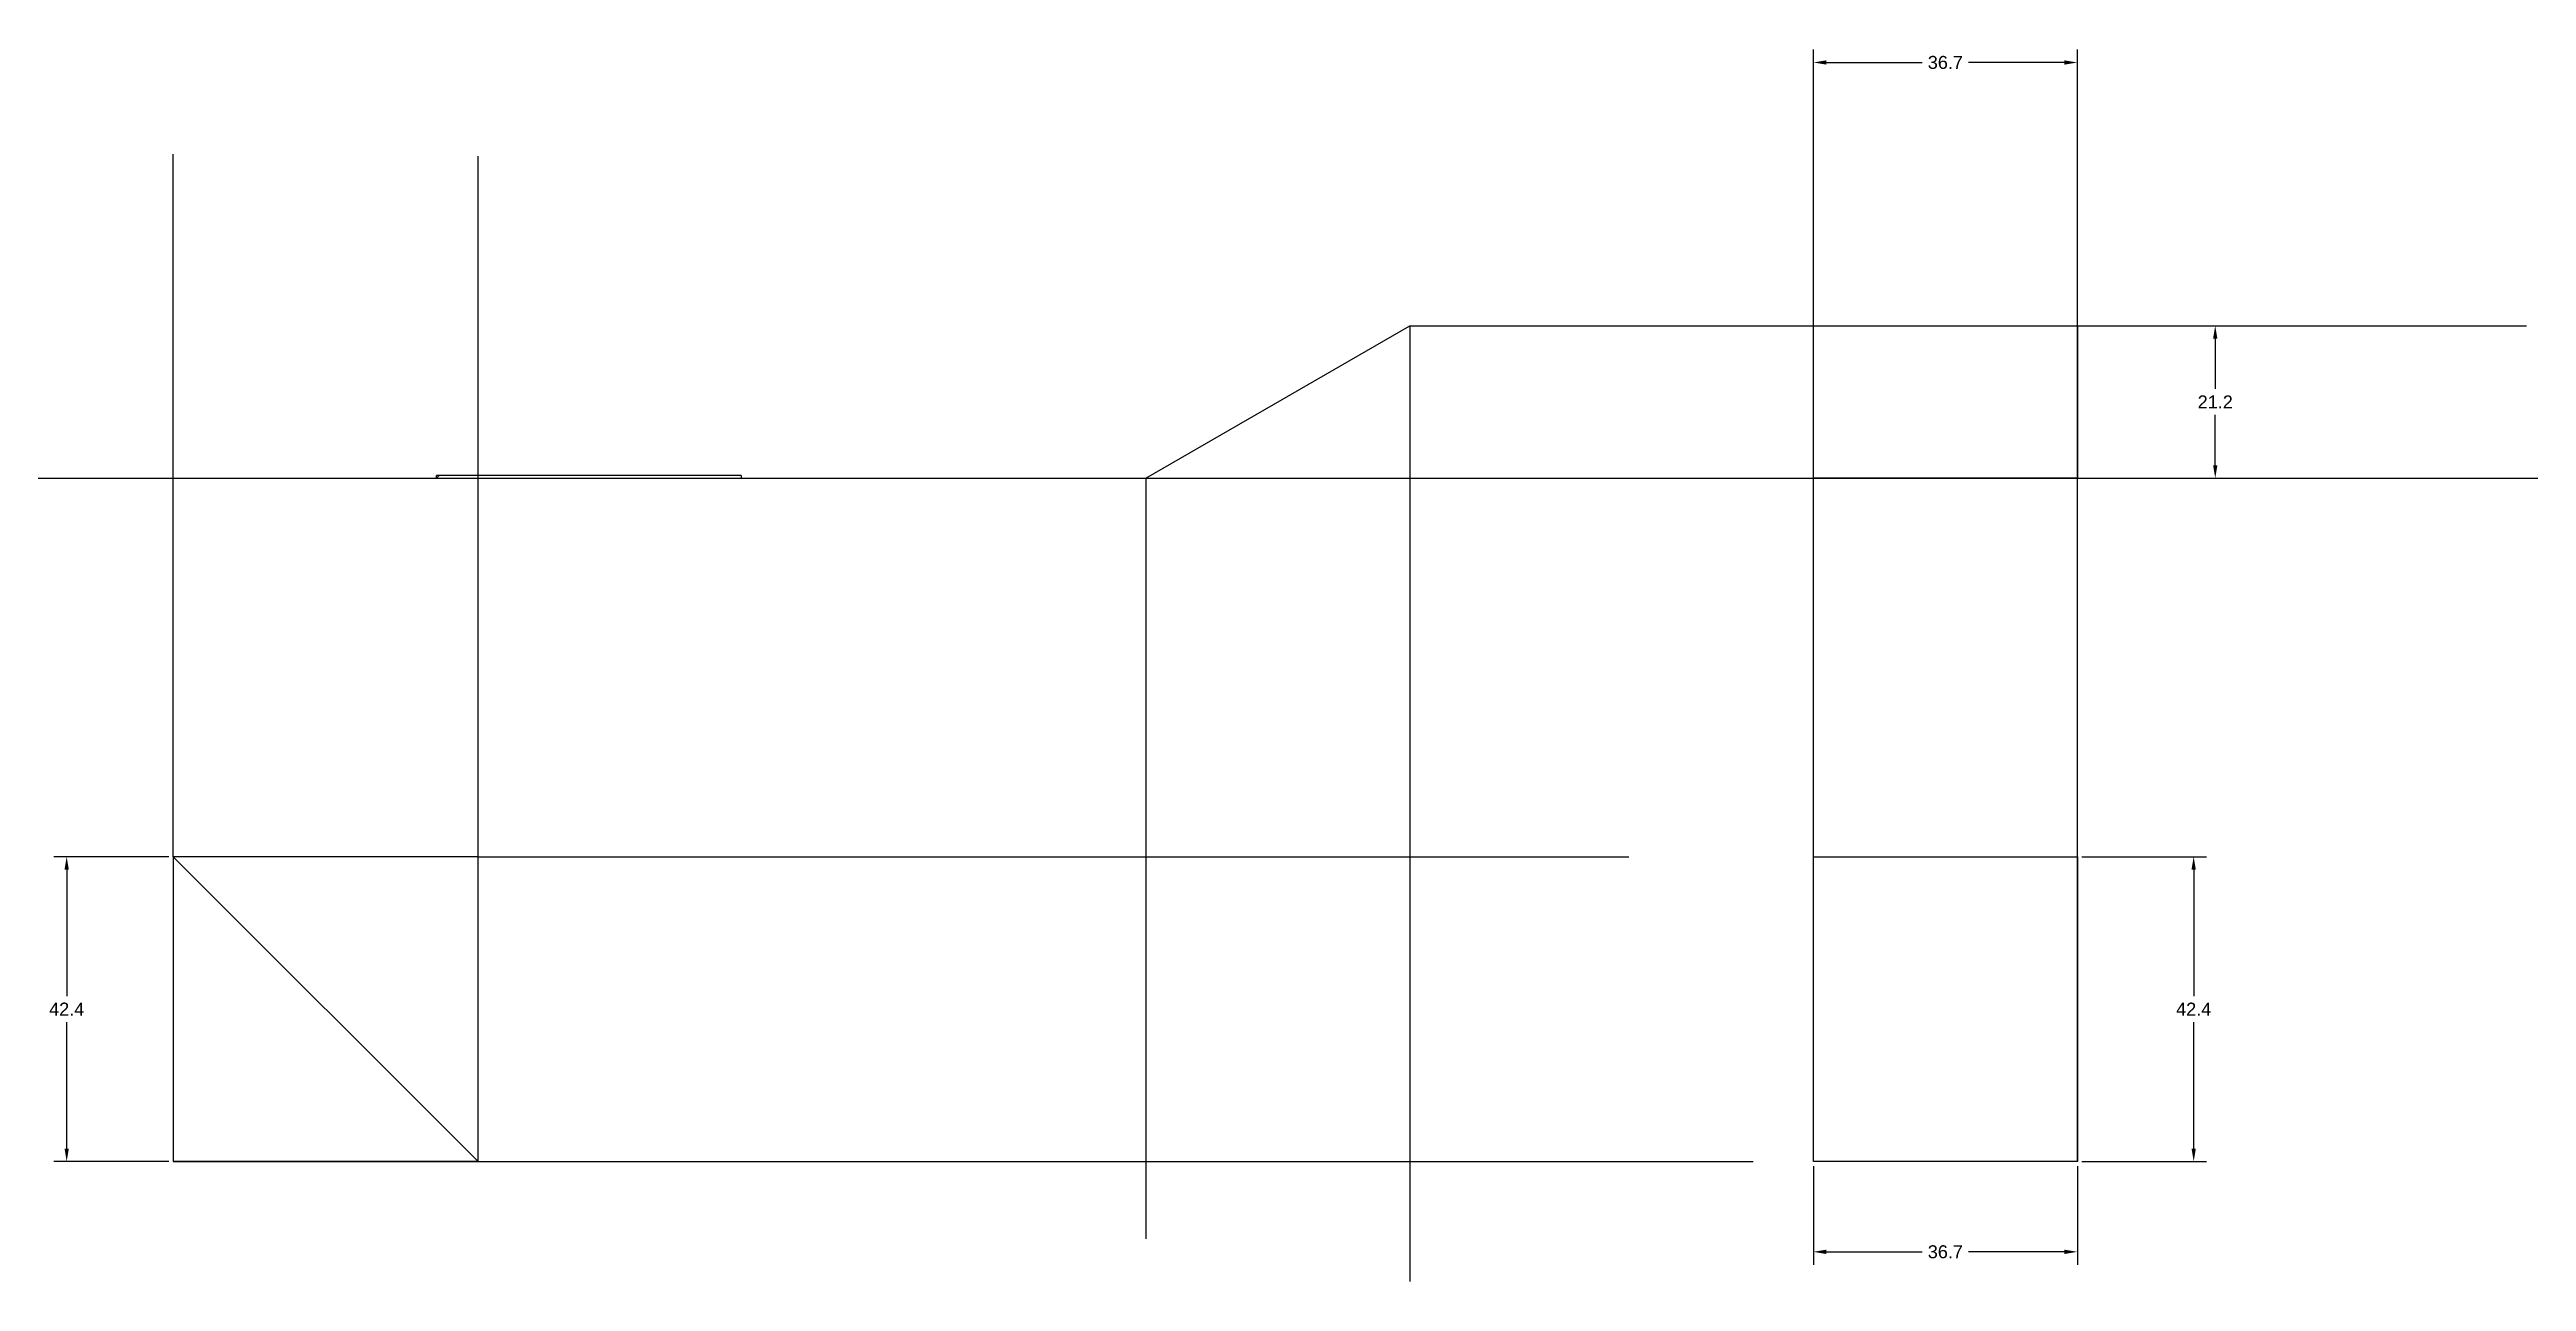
# Model space of a CAD drawing. Header units: millimetres. Extents: x 186 to 71940, y -203 to 575.
# Drawn here: x 8257.4 to 8602.1, y 136.9 to 308.3 of the extents above; entities that cross this region are included whole.
import ezdxf

# ---------------------------------------------------------------- set-up
doc = ezdxf.new("R2010")
doc.units = ezdxf.units.MM
doc.header["$MEASUREMENT"] = 0
doc.styles.get("Standard").update_dxf_attribs({"font": 'arial.ttf'})
doc.dimstyles.get("Standard").update_dxf_attribs({"dimscale": 10, "dimtxt": 0.18, "dimasz": 0.18, "dimexe": 0.18, "dimexo": 0.0625, "dimgap": 0.09, "dimtad": 0, "dimtih": 1, "dimtoh": 1, "dimdec": 1, "dimzin": 0, "dimdsep": 46, "dimtxsty": 'Standard', "dimcen": 0.09, "dimadec": 0, "dimazin": 0, "dimtfac": 1, "dimtdec": 1, "dimtofl": 0, "dimtmove": 0, "dimatfit": 3, "dimfxl": 1, "dimtolj": 1, "dimtzin": 0, "dimarcsym": 0})

msp = doc.modelspace()

# ---------------------------------------------------------------- blocks, each defined once
blk = doc.blocks.new('*D83')
at = {"color": 0, "lineweight": -2, "transparency": 16777216}
for p, q in [((8273.95, 196.03), (8257.95, 196.03)), ((8259.75, 194.23), (8259.75, 176.62)), ((8259.75, 155.41), (8259.75, 173.02)), ((8273.95, 153.61), (8257.95, 153.61))]:
    blk.add_line(p, q, dxfattribs=at)
at = {"color": 0, "transparency": 16777216}
for points in [[(8259.45, 194.23), (8260.05, 194.23), (8259.75, 196.03)], [(8259.45, 155.41), (8260.05, 155.41), (8259.75, 153.61)]]:
    blk.add_solid(points, dxfattribs=at)
at = {"layer": 'Defpoints', "color": 0, "transparency": 16777216}
for p in [(8274.57, 196.03), (8259.75, 153.61), (8274.57, 153.61)]:
    blk.add_point(p, dxfattribs=at)
at = {"color": 0, "transparency": 16777216, "insert": (8259.75, 174.82), "char_height": 1.8, "attachment_point": 5}
blk.add_mtext('\\A1;42.4', dxfattribs=at)
blk = doc.blocks.new('*D84')
at = {"color": 0, "lineweight": -2, "transparency": 16777216}
for p, q in [((8540.22, 196.03), (8557.58, 196.03)), ((8555.78, 194.23), (8555.78, 176.62)), ((8555.78, 155.41), (8555.78, 173.02)), ((8540.22, 153.61), (8557.58, 153.61))]:
    blk.add_line(p, q, dxfattribs=at)
at = {"color": 0, "transparency": 16777216}
for points in [[(8555.48, 194.23), (8556.08, 194.23), (8555.78, 196.03)], [(8555.48, 155.41), (8556.08, 155.41), (8555.78, 153.61)]]:
    blk.add_solid(points, dxfattribs=at)
at = {"layer": 'Defpoints', "color": 0, "transparency": 16777216}
for p in [(8539.59, 196.03), (8555.78, 196.03), (8539.59, 153.61)]:
    blk.add_point(p, dxfattribs=at)
at = {"color": 0, "transparency": 16777216, "insert": (8555.78, 174.82), "char_height": 1.8, "attachment_point": 5}
blk.add_mtext('\\A1;42.4', dxfattribs=at)
blk = doc.blocks.new('*D85')
at = {"color": 0, "lineweight": -2, "transparency": 16777216}
for p, q in [((8502.85, 152.98), (8502.85, 139.25)), ((8539.59, 152.98), (8539.59, 139.25)), ((8504.65, 141.05), (8517.98, 141.05)), ((8537.79, 141.05), (8524.46, 141.05))]:
    blk.add_line(p, q, dxfattribs=at)
at = {"color": 0, "transparency": 16777216}
for points in [[(8504.65, 141.35), (8504.65, 140.75), (8502.85, 141.05)], [(8537.79, 141.35), (8537.79, 140.75), (8539.59, 141.05)]]:
    blk.add_solid(points, dxfattribs=at)
at = {"layer": 'Defpoints', "color": 0, "transparency": 16777216}
for p in [(8502.85, 153.61), (8539.59, 153.61), (8539.59, 141.05)]:
    blk.add_point(p, dxfattribs=at)
at = {"color": 0, "transparency": 16777216, "insert": (8521.22, 141.05), "char_height": 1.8, "attachment_point": 5}
blk.add_mtext('\\A1;36.7', dxfattribs=at)
blk = doc.blocks.new('*D86')
at = {"color": 0, "lineweight": -2, "transparency": 16777216}
for p, q in [((8540.22, 269.91), (8560.58, 269.91)), ((8558.78, 268.11), (8558.78, 261.11)), ((8558.78, 250.49), (8558.78, 257.5)), ((8540.22, 248.69), (8560.58, 248.69))]:
    blk.add_line(p, q, dxfattribs=at)
at = {"color": 0, "transparency": 16777216}
for points in [[(8558.48, 268.11), (8559.08, 268.11), (8558.78, 269.91)], [(8558.48, 250.49), (8559.08, 250.49), (8558.78, 248.69)]]:
    blk.add_solid(points, dxfattribs=at)
at = {"layer": 'Defpoints', "color": 0, "transparency": 16777216}
for p in [(8539.59, 269.91), (8558.78, 269.91), (8539.59, 248.69)]:
    blk.add_point(p, dxfattribs=at)
at = {"color": 0, "transparency": 16777216, "insert": (8558.78, 259.3), "char_height": 1.8, "attachment_point": 5}
blk.add_mtext('\\A1;21.2', dxfattribs=at)
blk = doc.blocks.new('*D87')
at = {"color": 0, "lineweight": -2, "transparency": 16777216}
for p, q in [((8502.85, 270.54), (8502.85, 308.33)), ((8539.59, 270.54), (8539.59, 308.33)), ((8504.65, 306.53), (8517.98, 306.53)), ((8537.79, 306.53), (8524.46, 306.53))]:
    blk.add_line(p, q, dxfattribs=at)
at = {"color": 0, "transparency": 16777216}
for points in [[(8504.65, 306.83), (8504.65, 306.23), (8502.85, 306.53)], [(8537.79, 306.83), (8537.79, 306.23), (8539.59, 306.53)]]:
    blk.add_solid(points, dxfattribs=at)
at = {"layer": 'Defpoints', "color": 0, "transparency": 16777216}
for p in [(8539.59, 306.53), (8502.85, 269.91), (8539.59, 269.91)]:
    blk.add_point(p, dxfattribs=at)
at = {"color": 0, "transparency": 16777216, "insert": (8521.22, 306.53), "char_height": 1.8, "attachment_point": 5}
blk.add_mtext('\\A1;36.7', dxfattribs=at)

# ---------------------------------------------------------------- dimensions: what is measured, and where the dimension line sits
at = {"color": 1}
for base, p1, p2, picture, middle in [((8539.59, 306.53), (8502.85, 269.91), (8539.59, 269.91), '*D87', (8521.22, 306.53)), ((8539.59, 141.05), (8502.85, 153.61), (8539.59, 153.61), '*D85', (8521.22, 141.05))]:
    dim = msp.add_linear_dim(base=base, p1=p1, p2=p2, dimstyle='Standard', dxfattribs=at)
    dim.commit()
    dim.dimension.update_dxf_attribs({"geometry": picture, "text_midpoint": middle})
for base, p1, p2, picture, middle in [((8558.78, 269.91), (8539.59, 248.69), (8539.59, 269.91), '*D86', (8558.78, 259.3)), ((8259.75, 153.61), (8274.57, 196.03), (8274.57, 153.61), '*D83', (8259.75, 174.82)), ((8555.78, 196.03), (8539.59, 153.61), (8539.59, 196.03), '*D84', (8555.78, 174.82))]:
    dim = msp.add_linear_dim(base=base, p1=p1, p2=p2, angle=90, dimstyle='Standard', dxfattribs=at)
    dim.commit()
    dim.dimension.update_dxf_attribs({"geometry": picture, "text_midpoint": middle})

# ---------------------------------------------------------------- linework, layer by layer
at = {"color": 9, "true_color": 0xc7c8ca}
for p, q in [((8274.57, 196.03), (8274.57, 293.76)), ((8317, 196.03), (8317, 293.49)), ((8409.93, 248.7), (8446.68, 269.91)), ((8274.57, 248.69), (8317, 248.69)), ((8391.46, 248.69), (8433.89, 248.69))]:
    msp.add_line(p, q, dxfattribs=at)
at = {"color": 1}
for p, q in [((8274.57, 196.03), (8274.57, 293.76)), ((8317, 196.03), (8317, 293.49)), ((8446.68, 269.91), (8446.68, 136.93)), ((8539.59, 248.69), (8539.59, 269.91)), ((8409.93, 248.7), (8409.93, 142.87)), ((8317, 196.03), (8477.17, 196.03)), ((8539.59, 153.61), (8539.59, 196.03)), ((8317, 153.61), (8494.47, 153.61))]:
    msp.add_line(p, q, dxfattribs=at)
at = {"color": 240, "true_color": 0xed1f24}
for p, q in [((8502.85, 196.03), (8502.85, 290.99)), ((8539.59, 196.03), (8539.59, 290.18)), ((8446.68, 269.91), (8602.09, 269.91))]:
    msp.add_line(p, q, dxfattribs=at)
at = {"color": 7, "true_color": 0xffffff}
for p, q in [((8502.85, 269.91), (8539.59, 269.91)), ((8502.85, 248.69), (8502.85, 269.91)), ((8539.59, 269.91), (8539.59, 248.69)), ((8248.64, 248.69), (8984.19, 248.69)), ((8311.21, 248.69), (8311.57, 249.05)), ((8353.64, 249.05), (8311.21, 249.05)), ((8311.21, 248.69), (8311.21, 249.05)), ((8353.64, 249.05), (8353.64, 248.69)), ((8539.59, 248.69), (8502.85, 248.69)), ((8274.57, 196.03), (8274.57, 153.61)), ((8317, 196.03), (8274.57, 196.03)), ((8317, 153.61), (8317, 196.03)), ((8502.85, 196.03), (8539.59, 196.03)), ((8502.85, 153.61), (8502.85, 196.03)), ((8539.59, 196.03), (8539.59, 153.61)), ((8274.57, 153.61), (8317, 153.61)), ((8539.59, 153.61), (8502.85, 153.61))]:
    msp.add_line(p, q, dxfattribs=at)
at = {"color": 242, "true_color": 0xcd2027}
for p, q in [((8274.57, 196.03), (8317, 153.61)), ((8317, 196.03), (8274.57, 196.03)), ((8274.57, 196.03), (8274.57, 153.61)), ((8317, 153.61), (8317, 196.03)), ((8317, 153.61), (8274.57, 153.61))]:
    msp.add_line(p, q, dxfattribs=at)

msp.set_redraw_order([(e.dxf.handle, doc.entitydb.next_handle()) for e in msp.query("TEXT MTEXT ATTDEF DIMENSION ARC_DIMENSION")])  # texts and dimensions are drawn at this point

doc.saveas('drawing.dxf')
